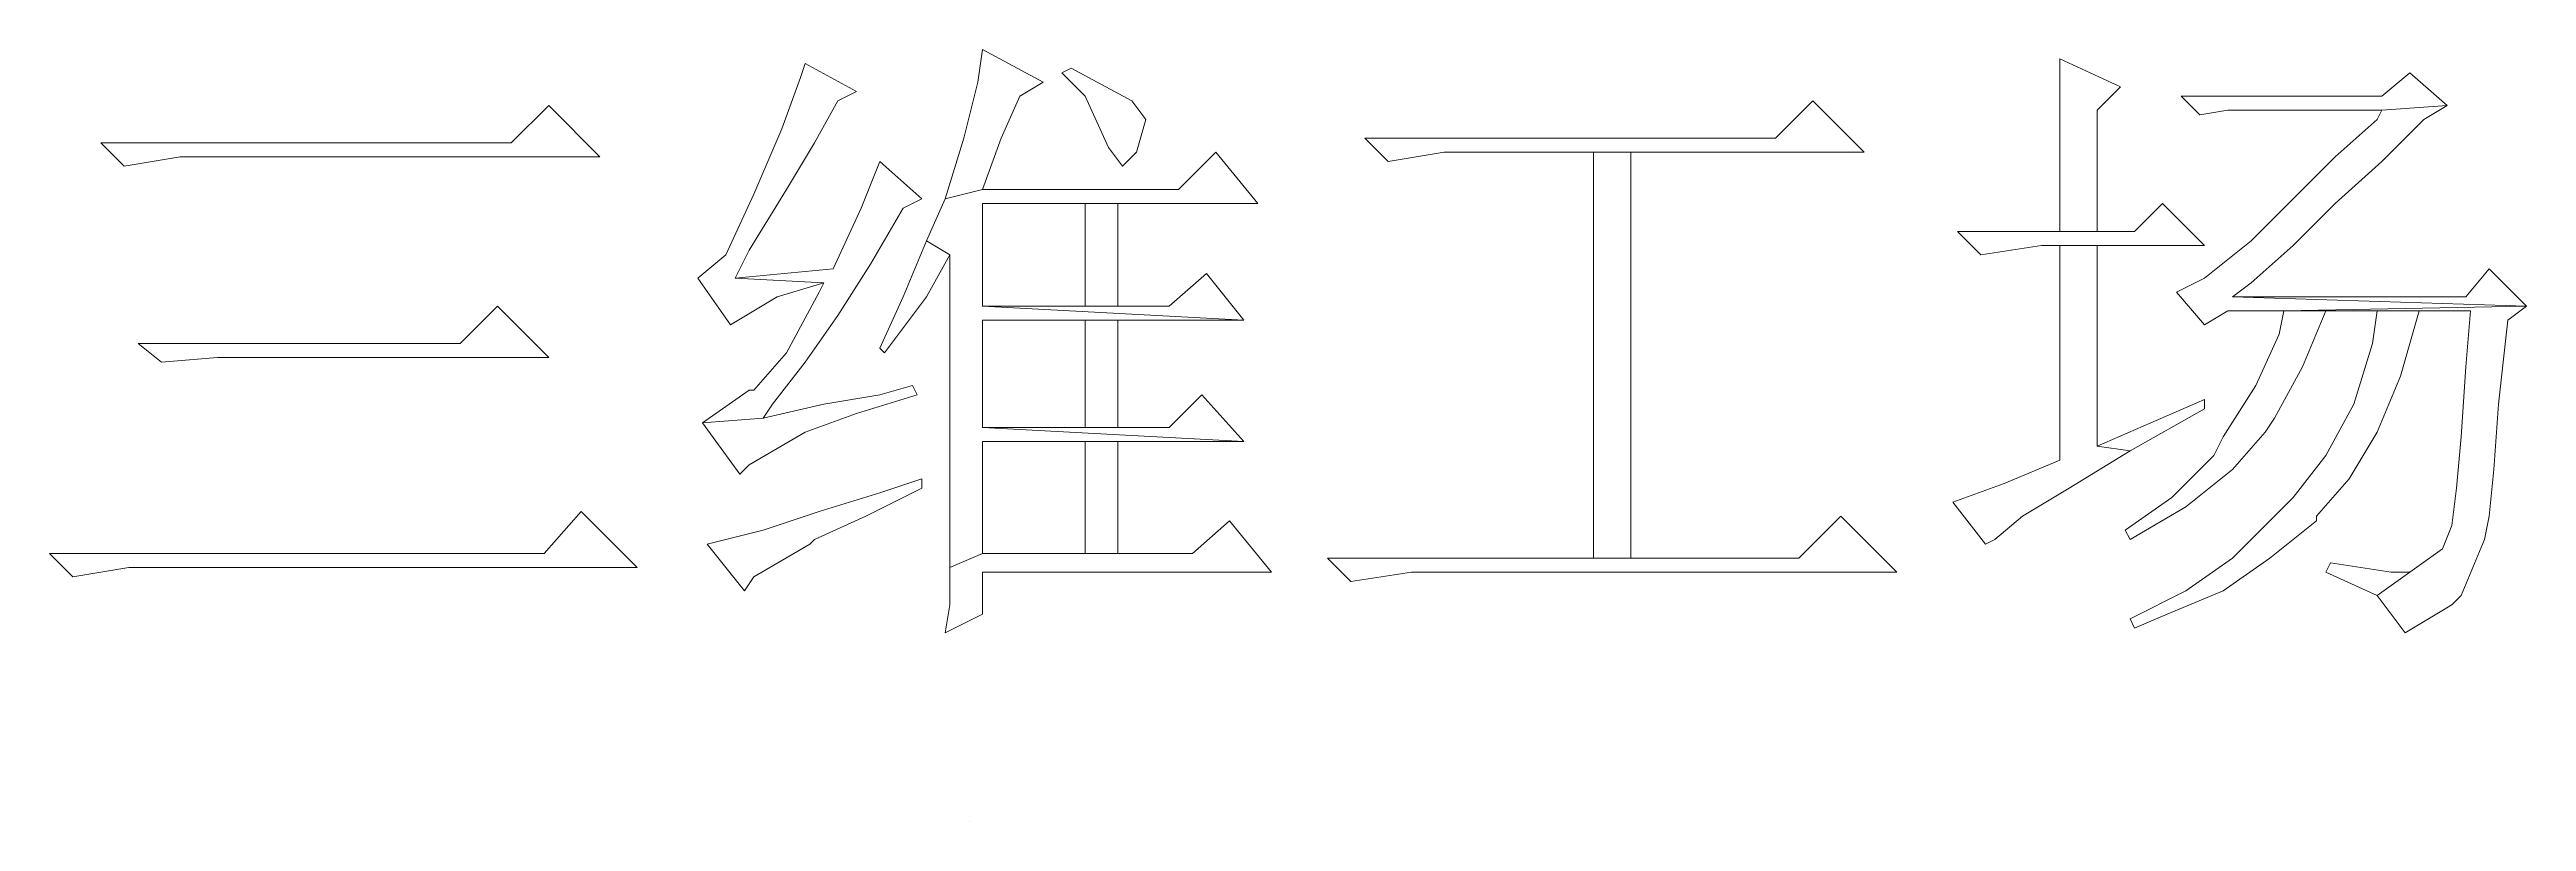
# Model space of a CAD drawing. Header units: inches. Extents: x 0 to 27300, y -27333 to -8027.
# Drawn here: x 23759 to 26620, y -10688 to -9797 of the extents above; entities that cross this region are included whole.
import ezdxf

# ---------------------------------------------------------------- set-up
doc = ezdxf.new("R2010")
doc.units = ezdxf.units.IN
doc.header["$MEASUREMENT"] = 0
doc.layers.get('0').update_dxf_attribs({"lineweight": 13})
doc.styles.get("Standard").update_dxf_attribs({"font": ''})
doc.styles.get('Standard').set_extended_font_data('SimSun')

msp = doc.modelspace()

# ---------------------------------------------------------------- linework, layer by layer
at = {"color": 139, "lineweight": 0}
for points in [[(24631.5, -9813.1), (24626.1, -9829.3), (24604.6, -9888.6), (24572.2, -9964), (24539.9, -10034.1), (24507.6, -10061), (24545.3, -10114.9), (24599.2, -10082.6), (24653.1, -10066.4), (24550.7, -10061), (24566.8, -10028.7), (24610, -9958.6), (24642.3, -9904.7), (24669.2, -9856.3), (24690.8, -9845.5)], [(24836.3, -9797), (24830.9, -9834.7), (24814.7, -9899.4), (24793.2, -9969.4), (24836.3, -9958.6), (24857.8, -9899.4), (24879.4, -9850.9), (24906.3, -9834.7)], [(26080.9, -9807.8), (26080.9, -9850.9), (26080.9, -9915.5), (26080.9, -10007.1), (26124, -10007.1), (26124, -9867), (26151, -9840.1)], [(24938.6, -9818.5), (24927.9, -9823.9), (24954.8, -9850.9), (24981.7, -9910.1), (24997.9, -9931.7), (25014.1, -9915.5), (25024.8, -9877.8), (25008.7, -9856.3)], [(26485, -9823.9), (26452.7, -9850.9), (26221, -9850.9), (26242.6, -9872.4), (26274.9, -9867), (26452.7, -9867), (26528.2, -9861.6)], [(24335.2, -9861.6), (24292, -9904.7), (23817.9, -9904.7), (23844.8, -9931.7), (23909.5, -9920.9), (24394.4, -9920.9)], [(25795.4, -9856.3), (25752.3, -9899.4), (25278.1, -9899.4), (25305, -9926.3), (25305, -9926.3), (25369.7, -9915.5), (25542.1, -9915.5), (25585.2, -9915.5), (25854.6, -9915.5)], [(26528.2, -9861.6), (26452.7, -9867), (26447.3, -9877.8), (26398.8, -9920.9), (26350.3, -9969.4), (26301.8, -10017.9), (26248, -10061), (26215.6, -10077.2), (26248, -10114.9), (26274.9, -10098.7), (26339.6, -10098.7), (26619.8, -10093.3), (26280.3, -10082.6), (26301.8, -10066.4), (26350.3, -10023.3), (26398.8, -9974.8), (26452.7, -9926.3), (26501.2, -9877.8)], [(24717.7, -9926.3), (24696.2, -9980.2), (24663.8, -10050.2), (24550.7, -10061), (24653.1, -10066.4), (24647.7, -10077.2), (24610, -10147.2), (24572.2, -10190.3), (24566.8, -10190.3), (24513, -10228), (24583, -10222.7), (24593.8, -10206.5), (24631.5, -10158), (24669.2, -10104.1), (24706.9, -10044.8), (24744.7, -9980.2), (24766.2, -9969.4)], [(25105.7, -9915.5), (25062.6, -9958.6), (24836.3, -9958.6), (24793.2, -9969.4), (24771.6, -10017.9), (24798.5, -10034.1), (24798.5, -10077.2), (24798.5, -10179.5), (24798.5, -10265.8), (24798.5, -10335.8), (24798.5, -10395.1), (24836.3, -10378.9), (24836.3, -10249.6), (24954.8, -10249.6), (24992.5, -10249.6), (25138, -10249.6), (24836.3, -10233.4), (24836.3, -10109.5), (24954.8, -10109.5), (24992.5, -10109.5), (25138, -10109.5), (24836.3, -10093.3), (24836.3, -9974.8), (24954.8, -9974.8), (24992.5, -9974.8), (25154.2, -9974.8)], [(25585.2, -9915.5), (25542.1, -9915.5), (25542.1, -10384.3), (25585.2, -10384.3)], [(24992.5, -9974.8), (24954.8, -9974.8), (24954.8, -10093.3), (24992.5, -10093.3)], [(26199.5, -9974.8), (26167.1, -10007.1), (26124, -10007.1), (26080.9, -10007.1), (25962.4, -10007.1), (25989.3, -10034.1), (25989.3, -10034.1), (26059.4, -10023.3), (26080.9, -10023.3), (26124, -10023.3), (26248, -10023.3)], [(24771.6, -10017.9), (24744.7, -10082.6), (24717.7, -10141.8), (24723.1, -10147.2), (24723.1, -10147.2), (24771.6, -10082.6), (24798.5, -10034.1)], [(26124, -10023.3), (26080.9, -10023.3), (26080.9, -10271.1), (26016.3, -10298.1), (25957, -10319.6), (25994.7, -10368.1), (26005.5, -10362.7), (26037.8, -10335.8), (26091.7, -10303.5), (26161.8, -10260.4), (26124, -10255)], [(25094.9, -10055.6), (25051.8, -10093.3), (24992.5, -10093.3), (24954.8, -10093.3), (24836.3, -10093.3), (25138, -10109.5)], [(26576.6, -10050.2), (26549.7, -10082.6), (26280.3, -10082.6), (26619.8, -10093.3)], [(24275.9, -10093.3), (24232.8, -10136.4), (23861, -10136.4), (23887.9, -10158), (23952.6, -10152.6), (24335.2, -10152.6)], [(26339.6, -10098.7), (26334.2, -10125.7), (26307.2, -10184.9), (26269.5, -10244.2), (26258.7, -10265.8), (26210.2, -10314.2), (26156.4, -10352), (26161.8, -10362.7), (26161.8, -10362.7), (26226.4, -10325), (26280.3, -10281.9), (26318, -10238.8), (26328.8, -10222.7), (26361.1, -10163.4), (26388.1, -10098.7), (26447.3, -10098.7)], [(26447.3, -10098.7), (26441.9, -10136.4), (26420.4, -10206.5), (26388.1, -10265.8), (26350.3, -10314.2), (26328.8, -10335.8), (26280.3, -10384.3), (26226.4, -10422), (26161.8, -10454.3), (26167.1, -10465.1), (26204.9, -10449), (26269.5, -10422), (26323.4, -10384.3), (26377.3, -10341.2), (26377.3, -10335.8), (26415, -10292.7), (26447.3, -10238.8), (26474.3, -10174.2), (26495.8, -10098.7), (26555.1, -10098.7)], [(26619.8, -10093.3), (26339.6, -10098.7), (26447.3, -10098.7), (26555.1, -10098.7), (26549.7, -10163.4), (26544.3, -10244.2), (26538.9, -10303.5), (26533.5, -10346.6), (26522.8, -10373.5), (26485, -10400.5), (26447.3, -10427.4), (26479.7, -10470.5), (26533.5, -10438.2), (26544.3, -10427.4), (26571.3, -10362.7), (26576.6, -10335.8), (26582, -10281.9), (26587.4, -10206.5), (26598.2, -10109.5)], [(24992.5, -10109.5), (24954.8, -10109.5), (24954.8, -10233.4), (24992.5, -10233.4)], [(24755.4, -10184.9), (24717.7, -10195.7), (24653.1, -10206.5), (24583, -10222.7), (24513, -10228), (24556.1, -10287.3), (24566.8, -10276.5), (24631.5, -10238.8), (24690.8, -10217.3), (24760.8, -10195.7)], [(25089.5, -10195.7), (25051.8, -10233.4), (24992.5, -10233.4), (24954.8, -10233.4), (24836.3, -10233.4), (25138, -10249.6)], [(26248, -10201.1), (26124, -10255), (26161.8, -10260.4), (26248, -10211.9)], [(24992.5, -10249.6), (24954.8, -10249.6), (24954.8, -10378.9), (24992.5, -10378.9)], [(24766.2, -10292.7), (24717.7, -10308.9), (24647.7, -10330.4), (24599.2, -10346.6), (24583, -10352), (24518.4, -10368.1), (24561.5, -10422), (24572.2, -10405.8), (24636.9, -10368.1), (24642.3, -10362.7), (24701.6, -10335.8), (24766.2, -10303.5)], [(24372.9, -10330.4), (24329.8, -10378.9), (23758.6, -10378.9), (23785.6, -10405.8), (23850.2, -10395.1), (24437.5, -10395.1)], [(25121.8, -10341.2), (25078.7, -10378.9), (24992.5, -10378.9), (24954.8, -10378.9), (24836.3, -10378.9), (24798.5, -10395.1), (24798.5, -10438.2), (24793.2, -10470.5), (24836.3, -10449), (24836.3, -10400.5), (25170.3, -10400.5)], [(25827.7, -10335.8), (25779.2, -10384.3), (25585.2, -10384.3), (25542.1, -10384.3), (25235, -10384.3), (25261.9, -10411.2), (25261.9, -10411.2), (25332, -10400.5), (25892.3, -10400.5)], [(26393.4, -10389.7), (26388.1, -10400.5), (26447.3, -10427.4), (26485, -10400.5), (26463.5, -10400.5)]]:
    msp.add_lwpolyline(points, close=True, dxfattribs=at)

# ---------------------------------------------------------------- texts
at = {"attachment_point": 1}
for width, insert, char_height in [(2625.042, (24385.4, -10472.6), 0.2), (2072.459, (24821.3, -10687.6), 0.5)]:
    msp.add_mtext_dynamic_manual_height_columns('三维工场', width=width, gutter_width=1, heights=[0], dxfattribs=dict(at, insert=insert, char_height=char_height))

doc.saveas('drawing.dxf')
